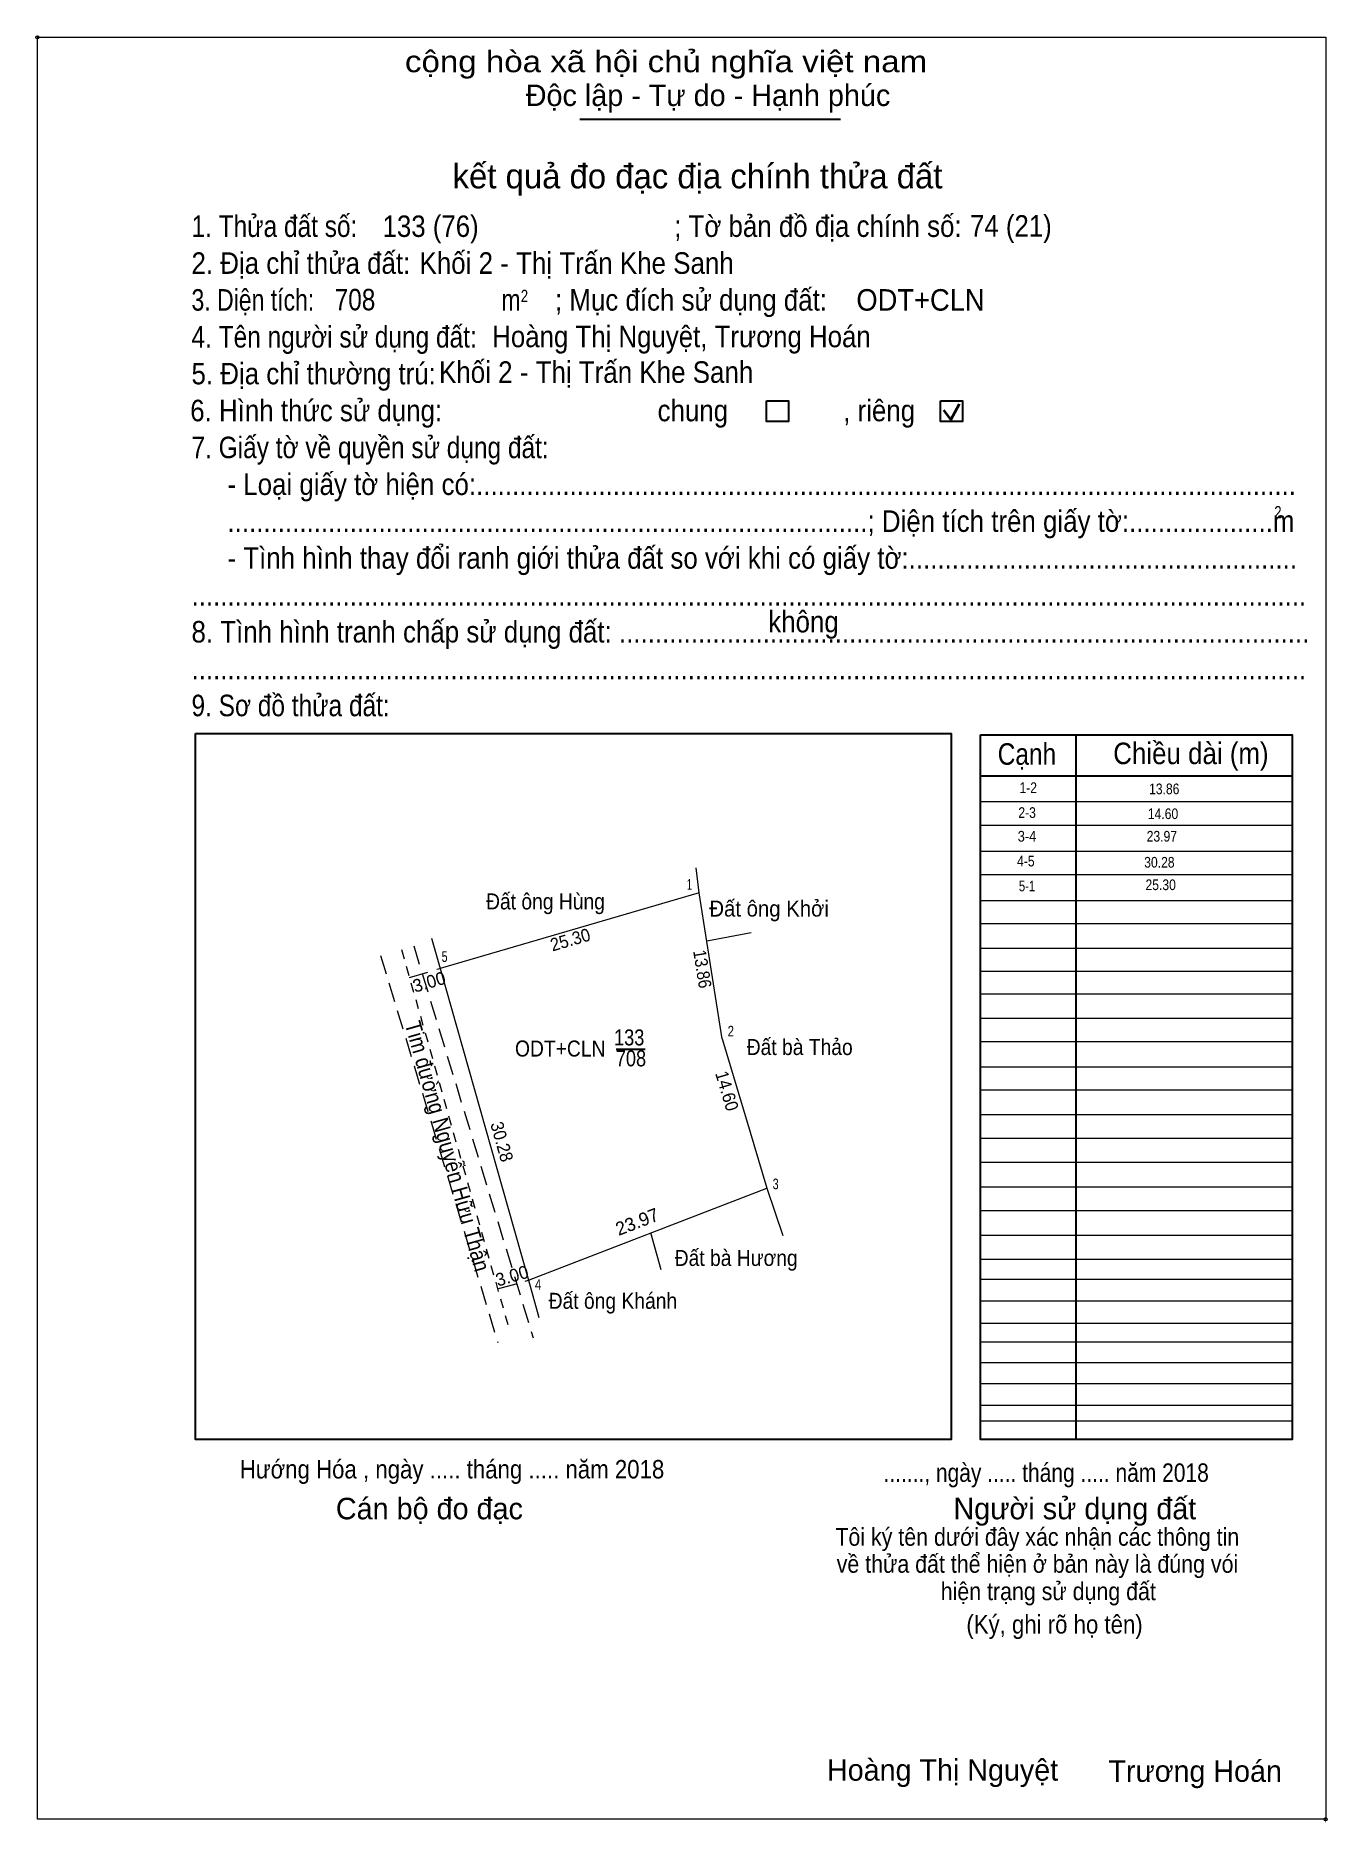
# Model space of a CAD drawing. Header units: metres. Extents: x 550992 to 552121, y 1839301 to 1839469.
# Drawn here: x 552000.3 to 552121.4, y 1839301.1 to 1839468.5 of the extents above; entities that cross this region are included whole.
import ezdxf
from ezdxf.enums import TextEntityAlignment as Align

# ---------------------------------------------------------------- set-up
doc = ezdxf.new("R2010")
doc.units = ezdxf.units.M
doc.header["$LTSCALE"] = 0.6
doc.header["$PDMODE"] = 32
doc.header["$PDSIZE"] = 0.3
for name, pattern in [('DOTTED', [1.5, 0.3, -1.2]), ('MEDIUM_DASHED', [4.5, 3, -1.5]), ('SHORT_DASHED', [2.7, 1.5, -1.2])]:
    doc.linetypes.add(name, pattern=pattern)
for name, color, linetype, lineweight in [('1', 7, 'DOTTED', 13), ('10', 7, 'Continuous', 13), ('55', 7, 'Continuous', 13), ('7', 7, 'Continuous', 13)]:
    doc.layers.add(name, color=color, linetype=linetype, lineweight=lineweight)
doc.layers.add('6', color=7, linetype='Continuous')

msp = doc.modelspace()

# ---------------------------------------------------------------- texts
at = {"layer": '1', "width": 0.9}
msp.add_text('Hướng Hóa , ngày ..... tháng ..... năm 2018', height=1.73, dxfattribs=at).set_placement((552019.45, 1839333.3))
at = {"layer": '10'}
for s, width, p in [('Đất ông Hùng', 0.9, (552048.11, 1839386.64)), ('Đất ông Khởi', 0.95, (552069.075, 1839385.97)), ('133', 0.85, (552055.955, 1839373.89)), ('708', 0.85, (552056.12, 1839371.93)), ('Đất bà Thảo', 0.9, (552071.94, 1839372.99)), ('Đất bà Hương', 0.9, (552065.985, 1839353.22)), ('Đất ông Khánh', 0.9, (552054.43, 1839349.2))]:
    msp.add_text(s, height=1.5, dxfattribs=dict(at, width=width)).set_placement(p, align=Align.CENTER)
for s, height, rotation, width, p in [('25.30', 1.2, 16.25, 0.95, (552050.6021, 1839383.2269)), ('13.86', 1.2, 278.966, 0.9, (552062.2266, 1839380.9635)), ('Tim đường Nguyễn Hữu Thận', 1.5, 285.81, 0.9, (552038.2091, 1839364.2493)), ('14.60', 1.2, 286.67, 0.95, (552064.5519, 1839369.4571)), ('30.28', 1.2, 285.814, 0.95, (552043.4473, 1839364.7035))]:
    msp.add_text(s, height=height, rotation=rotation, dxfattribs=dict(at, width=width)).set_placement(p, align=Align.CENTER)
for s, height, rotation, p in [('3.00', 1.2, 16.26, (552037.372, 1839379.2664)), ('23.97', 1.25, 21.104, (552056.925, 1839356.7814)), ('3.00', 1.2, 16.26, (552045.142, 1839351.7164))]:
    msp.add_text(s, height=height, rotation=rotation, dxfattribs=at).set_placement(p, align=Align.CENTER)
at = {"layer": '10', "width": 0.9}
msp.add_text('ODT+CLN ', height=1.5, dxfattribs=at).set_placement((552054.23, 1839372.85), align=Align.RIGHT)
at = {"layer": '55'}
for s, width, p in [('1-2', 0.85, (552093.36, 1839397.55)), ('13.86', 0.85, (552106.11, 1839397.44)), ('2-3', 0.85, (552093.255, 1839395.22)), ('14.60', 0.85, (552105.995, 1839395.11)), ('3-4', 0.9, (552093.245, 1839393)), ('23.97', 0.85, (552105.885, 1839393)), ('4-5', 0.85, (552093.135, 1839390.67)), ('30.28', 0.85, (552105.655, 1839390.56)), ('1', 0.65, (552061.6, 1839388.49)), ('5-1', 0.8, (552093.25, 1839388.34)), ('25.30', 0.85, (552105.775, 1839388.45)), ('5', 0.75, (552038.655, 1839381.72)), ('2', 0.8, (552065.48, 1839374.73)), ('3', 0.75, (552069.685, 1839360.41)), ('4', 0.8, (552047.415, 1839350.98))]:
    msp.add_text(s, height=1, dxfattribs=dict(at, width=width)).set_placement(p, align=Align.CENTER)
at = {"layer": '6'}
for s, height, width, p in [('ODT+CLN', 2.016, 0.95, (552077.25, 1839442.77)), ('Hoàng Thị Nguyệt, Trương Hoán', 2.01, 0.9, (552043.12, 1839439.34))]:
    msp.add_text(s, height=height, dxfattribs=dict(at, width=width)).set_placement(p)
at = {"layer": '7'}
for s, height, width, p in [('cộng hòa xã hội chủ nghĩa việt nam', 2.016, 1.15, (552034.94, 1839465.12)), ('1. Thửa đất số:', 2.016, 0.85, (552014.93, 1839449.68)), ('133 (76)', 2.01, 0.9, (552032.84, 1839449.68)), ('; Tờ bản đồ địa chính số:', 2.016, 0.9, (552060.17, 1839449.68)), ('74 (21)', 2.01, 0.9, (552087.9, 1839449.71)), ('2. Địa chỉ thửa đất:', 2.016, 0.9, (552014.93, 1839446.22)), ('Khối 2 - Thị Trấn Khe Sanh', 2.02, 0.9, (552036.3, 1839446.22)), ('3. Diện tích:', 2.016, 0.8, (552014.93, 1839442.77)), ('708', 2.01, 0.85, (552028.35, 1839442.8)), ('m', 2.016, 0.8, (552043.98, 1839442.77)), ('2', 1.152, 0.8, (552045.8, 1839443.57)), ('; Mục đích sử dụng đất:', 2.016, 0.9, (552049, 1839442.77)), ('4. Tên người sử dụng đất:', 2.016, 0.85, (552014.93, 1839439.31)), ('5. Địa chỉ thường trú:', 2.016, 0.9, (552014.93, 1839435.86)), ('Khối 2 - Thị Trấn Khe Sanh', 2.02, 0.9, (552038.13, 1839436)), ('6. Hình thức sử dụng:', 2.016, 0.9, (552014.81, 1839432.4)), ('chung                , riêng', 2.016, 0.9, (552058.62, 1839432.4)), ('7. Giấy tờ về quyền sử dụng đất:', 2.016, 0.85, (552014.93, 1839428.94)), ('     - Loại giấy tờ hiện có:..................................................................................................................', 2.016, 0.9, (552014.93, 1839425.49)), ('     .........................................................................................; Diện tích trên giấy tờ:....................m', 2.016, 0.9, (552014.93, 1839422.03)), ('2', 1.152, 0.8, (552116.42, 1839423.3)), ('     - Tình hình thay đổi ranh giới thửa đất so với khi có giấy tờ:......................................................', 2.016, 0.9, (552014.93, 1839418.58)), ('...........................................................................................................................................................', 2.016, 0.9, (552014.93, 1839415.12)), ('8. Tình hình tranh chấp sử dụng đất: ................................................................................................', 2.016, 0.9, (552014.93, 1839411.66)), ('không', 2.016, 0.9, (552068.99, 1839412.61)), ('...........................................................................................................................................................', 2.016, 0.9, (552014.93, 1839408.21)), ('9. Sơ đồ thửa đất:', 2.016, 0.85, (552014.93, 1839404.75)), ('Cạnh', 2.016, 0.85, (552090.5, 1839400.2)), ('Chiều dài (m)', 2.016, 0.9, (552101.33, 1839400.26)), ('......., ngày ..... tháng ..... năm 2018', 1.73, 0.85, (552079.79, 1839332.98)), ('(Ký, ghi rõ họ tên)', 1.728, 0.9, (552087.56, 1839318.76))]:
    msp.add_text(s, height=height, dxfattribs=dict(at, width=width)).set_placement(p)
for s, height, p in [('Độc lập - Tự do - Hạnh phúc', 2.016, (552046.26, 1839461.95)), ('Cán bộ đo đạc', 2.016, (552028.46, 1839329.47)), ('Người sử dụng đất', 2.016, (552086.35, 1839329.47)), ('Hoàng Thị Nguyệt', 2.01, (552074.5, 1839304.97)), ('Trương Hoán', 2.01, (552100.88, 1839304.86))]:
    msp.add_text(s, height=height, dxfattribs=at).set_placement(p)
for s, height, p in [('kết quả đo đạc địa chính thửa đất', 2.304, (552062.36, 1839454.23)), ('.', 0.5761, (552121.2461, 1839301.07))]:
    msp.add_text(s, height=height, dxfattribs=at).set_placement(p, align=Align.CENTER)
at = {"layer": '7', "width": 0.9}
for s, p in [('Tôi ký tên dưới đây xác nhận các thông tin', (552094.21, 1839326.99)), ('về thửa đất thể hiện ở bản này là đúng vói', (552094.225, 1839324.46)), ('hiện trạng sử dụng đất', (552095.24, 1839321.89))]:
    msp.add_text(s, height=1.665, dxfattribs=at).set_placement(p, align=Align.CENTER)

# ---------------------------------------------------------------- linework, layer by layer
at = {"layer": '10'}
for p, q in [((552062.52, 1839388.19), (552062.24, 1839390.55)), ((552062.52, 1839388.19), (552038.23, 1839381.11)), ((552037.43, 1839383.94), (552038.23, 1839381.11)), ((552063.23, 1839383.69), (552067.38, 1839384.47)), ((552046.51, 1839351.88), (552068.87, 1839360.51)), ((552058.95, 1839352.86), (552057.99, 1839356.31)), ((552046.51, 1839351.88), (552047.5, 1839348.4))]:
    msp.add_line(p, q, dxfattribs=at)
at = {"layer": '10', "linetype": 'SHORT_DASHED'}
msp.add_line((552034.62, 1839382.88), (552044.61, 1839347.58), dxfattribs=at)
at = {"layer": '10', "linetype": 'MEDIUM_DASHED'}
for p, q in [((552035.35, 1839380.27), (552038.23, 1839381.11)), ((552043.62, 1839351.06), (552046.51, 1839351.88))]:
    msp.add_line(p, q, dxfattribs=at)
at = {"layer": '10', "lineweight": 25}
msp.add_line((552054.74, 1839373.55), (552057.45, 1839373.55), dxfattribs=at)
at = {"layer": '10'}
for points in [[(552064.68, 1839374.5), (552062.52, 1839388.19), (552038.23, 1839381.11)], [(552038.23, 1839381.11), (552044.6, 1839358.62), (552046.51, 1839351.88)], [(552064.68, 1839374.5), (552066.86, 1839367.22), (552068.87, 1839360.51)]]:
    msp.add_lwpolyline(points, dxfattribs=at)
at = {"layer": '55', "linetype": 'MEDIUM_DASHED'}
for p, q in [((552032.66, 1839382.33), (552043.64, 1839346.04)), ((552035.76, 1839383.22), (552046.96, 1839346.48))]:
    msp.add_line(p, q, dxfattribs=at)
at = {"layer": '55'}
msp.add_line((552068.87, 1839360.51), (552070.35, 1839356.07), dxfattribs=at)
at = {"layer": '7', "lineweight": 25}
for p, q in [((552051.34, 1839460.73), (552075.77, 1839460.73)), ((552097.83, 1839403.02), (552097.83, 1839336.95)), ((552088.9, 1839399.16), (552118.1, 1839399.16))]:
    msp.add_line(p, q, dxfattribs=at)
at = {"layer": '7', "lineweight": 35}
for p, q in [((552086.09, 1839432.54), (552086.93, 1839434.04)), ((552085.41, 1839433.43), (552086.09, 1839432.54))]:
    msp.add_line(p, q, dxfattribs=at)
at = {"layer": '7'}
for p, q in [((552088.9, 1839396.77), (552118.1, 1839396.77)), ((552088.9, 1839394.53), (552118.1, 1839394.53)), ((552088.9, 1839392.09), (552118.1, 1839392.09)), ((552088.9, 1839389.92), (552118.1, 1839389.92)), ((552088.9, 1839387.48), (552118.1, 1839387.48)), ((552088.9, 1839385.31), (552118.1, 1839385.31)), ((552088.9, 1839383.01), (552118.1, 1839383.01)), ((552088.9, 1839380.84), (552118.1, 1839380.84)), ((552088.9, 1839378.74), (552118.1, 1839378.74)), ((552088.9, 1839376.44), (552118.1, 1839376.44)), ((552088.9, 1839374.27), (552118.1, 1839374.27)), ((552088.9, 1839371.9), (552118.1, 1839371.9)), ((552088.9, 1839369.73), (552118.1, 1839369.73)), ((552088.9, 1839367.42), (552118.1, 1839367.42)), ((552088.9, 1839365.19), (552118.1, 1839365.19)), ((552088.9, 1839362.95), (552118.1, 1839362.95)), ((552088.9, 1839360.65), (552118.1, 1839360.65)), ((552088.9, 1839358.41), (552118.1, 1839358.41)), ((552088.9, 1839356.11), (552118.1, 1839356.11)), ((552088.9, 1839353.87), (552118.1, 1839353.87)), ((552088.9, 1839351.99), (552118.1, 1839351.99)), ((552088.9, 1839349.96), (552118.1, 1839349.96)), ((552088.9, 1839347.86), (552118.1, 1839347.86)), ((552088.9, 1839346.12), (552118.1, 1839346.12)), ((552088.9, 1839344.16), (552118.1, 1839344.16)), ((552088.9, 1839342.21), (552118.1, 1839342.21)), ((552088.9, 1839340.18), (552118.1, 1839340.18)), ((552088.9, 1839338.71), (552118.1, 1839338.71))]:
    msp.add_line(p, q, dxfattribs=at)
msp.add_lwpolyline([(552000.48, 1839468.39), (552121.25, 1839468.39), (552121.25, 1839301.35), (552000.48, 1839301.35)], close=True, dxfattribs=at)
at = {"layer": '7', "lineweight": 25}
for points in [[(552068.82, 1839434.32), (552070.89, 1839434.32), (552070.89, 1839432.39), (552068.82, 1839432.39)], [(552085.14, 1839434.32), (552087.21, 1839434.32), (552087.21, 1839432.39), (552085.14, 1839432.39)], [(552015.29, 1839403.13), (552086.13, 1839403.13), (552086.13, 1839336.95), (552015.29, 1839336.95)], [(552088.9, 1839403.02), (552118.1, 1839403.02), (552118.1, 1839336.95), (552088.9, 1839336.95)]]:
    msp.add_lwpolyline(points, close=True, dxfattribs=at)
at = {"layer": '7'}
for p in [(552000.48, 1839468.39), (552121.24, 1839301.35)]:
    msp.add_point(p, dxfattribs=at)

msp.set_redraw_order([(e.dxf.handle, doc.entitydb.next_handle()) for e in msp.query("TEXT MTEXT ATTDEF DIMENSION ARC_DIMENSION")])  # texts and dimensions are drawn at this point

doc.saveas('drawing.dxf')
